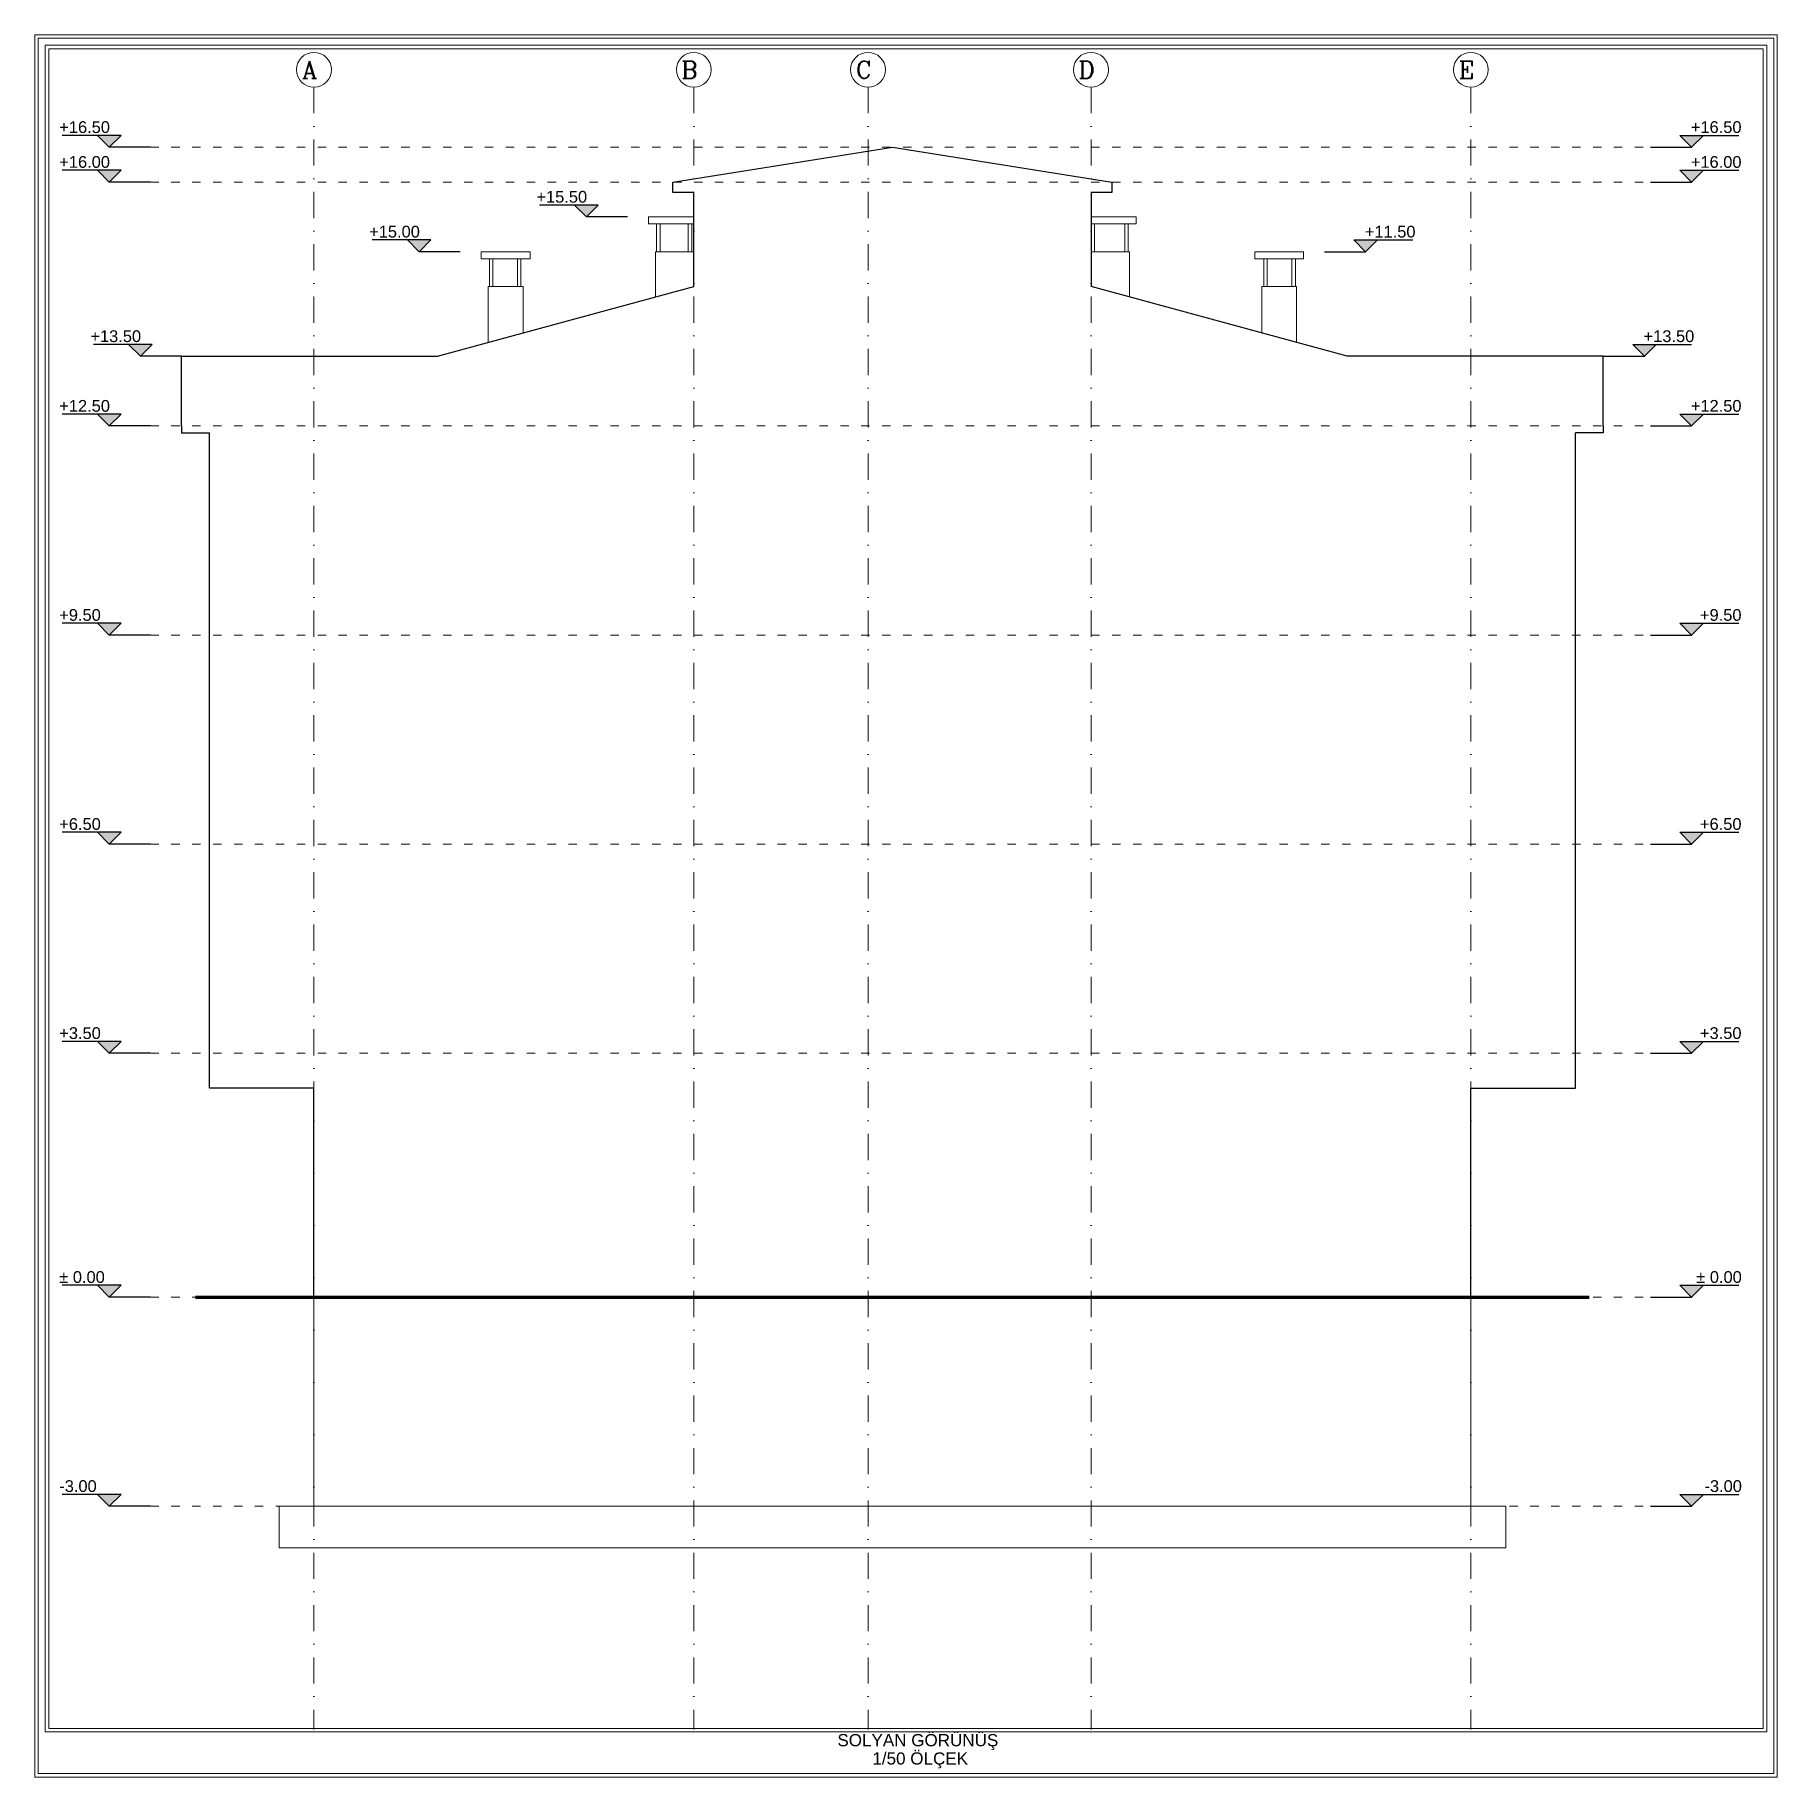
# Model space of a CAD drawing. Header units: millimetres. Extents: x -2145 to 33996, y -835 to 2363.
# Drawn here: x 28346 to 30846, y -835 to 1665 of the extents above; entities that cross this region are included whole.
import ezdxf
from ezdxf.enums import TextEntityAlignment as Align

# ---------------------------------------------------------------- set-up
doc = ezdxf.new("R2010")
doc.units = ezdxf.units.MM
for name, pattern in [('101_TA_921_251_SEC_500&200$0${ Origin Line }', [0]), ('ACAD_ISO03W100', [30, 12, -18]), ('DASHDOT', [1, 0.5, -0.25, 0, -0.25])]:
    doc.linetypes.add(name, pattern=pattern)
for name, color, linetype, lineweight in [('arcCGDM_antet', 85, 'Continuous', 20), ('NET_AKS', 251, 'DASHDOT', 9), ('NET_AKS_YAZI', 31, 'DASHDOT', 9), ('NET_GORUNUS_AKS', 9, 'ACAD_ISO03W100', 9), ('NET_GORUNUS_DOGRAMA', 32, 'Continuous', 5), ('NET_GÖRÜNÜŞ_İNCE', 55, 'Continuous', 9), ('NET_GÖRÜNÜŞ_KALIN', 43, 'Continuous', 30), ('NET_KESİT_KOT', 104, 'Continuous', 25), ('NET_TOPRAK', 27, 'Continuous', 70), ('T-INCE', 254, 'Continuous', 0)]:
    doc.layers.add(name, color=color, linetype=linetype, lineweight=lineweight)
doc.layers.add('text', color=7, linetype='Continuous')
doc.styles.add('A-arial', font='arial.ttf')
doc.styles.get("Standard").update_dxf_attribs({"font": 'arial.ttf'})
doc.styles.add('TAks_2', font='ROMANC', dxfattribs={"height": 5})

msp = doc.modelspace()

# ---------------------------------------------------------------- texts
at = {"layer": 'NET_AKS_YAZI', "linetype": 'Continuous', "style": 'TAks_2'}
for s, p in [('A', (28740.25, 1615.21)), ('B', (29285.25, 1615.21)), ('C', (29535.25, 1615.21)), ('D', (29855.25, 1615.21)), ('E', (30400.25, 1615.21))]:
    msp.add_text(s, height=25, dxfattribs=at).set_placement(p, align=Align.MIDDLE_CENTER)
at = {"layer": 'text', "linetype": 'Continuous', "insert": (29612.97, -772.85), "char_height": 17.5, "width": 396.5028, "attachment_point": 2, "line_spacing_factor": 0.9}
msp.add_mtext('\\A1;SOLYAN GÖRÜNÜŞ\\P 1/50 ÖLÇEK', dxfattribs=at)

# ---------------------------------------------------------------- blocks, each defined once
blk = doc.blocks.new('kot_kesit')
for p, q in [((-87.5, 0), (0, 0)), ((-25, 25), (100, 25)), ((0, 0), (-25, 25)), ((0, 0), (25, 25))]:
    blk.add_line(p, q)
blk.add_solid([(25, 25), (-25, 25), (0, 0)])
at = {"style": 'A-arial'}
blk.add_attdef('KOT', (37.2, 30.1), '', height=25, dxfattribs=at)

# ---------------------------------------------------------------- linework, layer by layer
at = {"layer": 'arcCGDM_antet', "ltscale": 10}
for points in [[(28345.97, 1665.32), (30845.97, 1665.32), (30845.97, -834.68), (28345.97, -834.68)], [(28350.97, 1660.32), (30840.97, 1660.32), (30840.97, -829.68), (28350.97, -829.68)], [(28360.97, 1650.32), (30830.97, 1650.32), (30830.97, -769.68), (28360.97, -769.68)], [(28365.97, 1645.32), (30825.97, 1645.32), (30825.97, -764.68), (28365.97, -764.68)]]:
    msp.add_lwpolyline(points, close=True, dxfattribs=at)
at = {"layer": 'NET_AKS', "ltscale": 75}
for p, q in [((28746.46, 1590.21), (28746.46, -766.24)), ((29291.46, 1590.21), (29291.46, -766.24)), ((29541.46, 1590.21), (29541.46, -766.24)), ((29861.46, 1590.21), (29861.46, -766.24)), ((30406.46, 1590.21), (30406.46, -766.24))]:
    msp.add_line(p, q, dxfattribs=at)
at = {"layer": 'NET_AKS', "linetype": 'Continuous', "ltscale": 100}
for centre in [(28746.46, 1615.21), (29291.46, 1615.21), (29541.46, 1615.21), (29861.46, 1615.21), (30406.46, 1615.21)]:
    msp.add_circle(centre, 25, dxfattribs=at)
at = {"layer": 'NET_GORUNUS_AKS'}
for points in [[(28511.79, 1504.16), (30664.31, 1504.16)], [(28511.79, 1454.16), (30664.31, 1454.16)], [(28511.79, 1104.16), (30664.31, 1104.16)], [(28511.79, 804.16), (30664.31, 804.16)], [(28511.79, 504.16), (30664.31, 504.16)], [(28511.79, 204.16), (30664.31, 204.16)], [(28511.79, -145.84), (30664.31, -145.84)], [(28511.79, -445.84), (30664.31, -445.84)]]:
    msp.add_lwpolyline(points, dxfattribs=at)
at = {"layer": 'NET_GORUNUS_DOGRAMA'}
for p, q in [((29226.46, 1394.16), (29226.46, 1404.16)), ((29226.46, 1404.16), (29291.46, 1404.16)), ((29291.46, 1394.16), (29291.46, 1404.16)), ((29861.46, 1394.16), (29861.46, 1404.16)), ((29926.46, 1404.16), (29861.46, 1404.16)), ((29926.46, 1394.16), (29926.46, 1404.16)), ((29226.46, 1394.16), (29291.46, 1394.16)), ((29238.2, 1354.16), (29238.2, 1394.16)), ((29243.2, 1354.16), (29243.2, 1394.16)), ((29283.51, 1354.16), (29283.51, 1394.16)), ((29288.51, 1354.16), (29288.51, 1394.16)), ((29861.46, 1354.16), (29861.46, 1394.16)), ((29926.46, 1394.16), (29861.46, 1394.16)), ((29866.46, 1354.16), (29866.46, 1394.16)), ((29909.73, 1354.16), (29909.73, 1394.16)), ((29914.73, 1354.16), (29914.73, 1394.16)), ((28986.46, 1354.16), (29056.46, 1354.16)), ((28986.46, 1344.16), (28986.46, 1354.16)), ((29056.46, 1344.16), (29056.46, 1354.16)), ((30166.46, 1354.16), (30096.46, 1354.16)), ((30096.46, 1344.16), (30096.46, 1354.16)), ((30166.46, 1344.16), (30166.46, 1354.16)), ((28986.46, 1344.16), (29056.46, 1344.16)), ((28998.2, 1304.16), (28998.2, 1344.16)), ((29003.2, 1304.16), (29003.2, 1344.16)), ((29038.51, 1304.16), (29038.51, 1344.16)), ((29043.51, 1304.16), (29043.51, 1344.16)), ((30166.46, 1344.16), (30096.46, 1344.16)), ((30109.42, 1304.16), (30109.42, 1344.16)), ((30114.42, 1304.16), (30114.42, 1344.16)), ((30149.73, 1304.16), (30149.73, 1344.16)), ((30154.73, 1304.16), (30154.73, 1344.16))]:
    msp.add_line(p, q, dxfattribs=at)
at = {"layer": 'NET_GÖRÜNÜŞ_İNCE'}
for p, q in [((29236.46, 1354.16), (29291.46, 1354.16)), ((29236.46, 1354.16), (29236.46, 1289.2)), ((29291.46, 1354.16), (29291.46, 1304.16)), ((29916.46, 1354.16), (29861.46, 1354.16)), ((29861.46, 1354.16), (29861.46, 1304.16)), ((29916.46, 1354.16), (29916.46, 1289.2)), ((28996.46, 1223.89), (28996.46, 1304.16)), ((28996.46, 1304.16), (29046.46, 1304.16)), ((29046.46, 1304.16), (29046.46, 1237.5)), ((30156.46, 1304.16), (30106.46, 1304.16)), ((30106.46, 1304.16), (30106.46, 1237.5)), ((30156.46, 1223.89), (30156.46, 1304.16)), ((28746.46, -145.84), (30406.46, -145.84))]:
    msp.add_line(p, q, dxfattribs=at)
at = {"layer": 'NET_GÖRÜNÜŞ_KALIN'}
for p, q in [((28556.46, 1104.16), (28556.46, 1094.46)), ((30596.46, 1104.16), (30596.46, 1094.46)), ((28556.46, 1094.46), (28596.46, 1094.46)), ((28596.46, 154.16), (28596.46, 1094.46)), ((30596.46, 1094.46), (30556.46, 1094.46)), ((30556.46, 154.16), (30556.46, 1094.46)), ((28746.46, 154.16), (28596.46, 154.16)), ((28746.46, -145.84), (28746.46, 154.16)), ((30406.46, -145.84), (30406.46, 154.16)), ((30406.46, 154.16), (30556.46, 154.16))]:
    msp.add_line(p, q, dxfattribs=at)
for points in [[(29291.46, 1304.16), (29291.46, 1439.16), (29261.46, 1439.16), (29261.46, 1454.16), (29576.46, 1504.16), (29891.46, 1454.16), (29891.46, 1439.16), (29861.46, 1439.16), (29861.46, 1304.16)], [(28556.46, 1104.16), (28556.46, 1204.16), (28923.96, 1204.16), (29291.46, 1304.16)], [(30596.46, 1104.16), (30596.46, 1204.16), (30228.96, 1204.16), (29861.46, 1304.16)]]:
    msp.add_lwpolyline(points, dxfattribs=at)
at = {"layer": 'NET_TOPRAK'}
msp.add_line((28576.46, -145.84), (30576.46, -145.84), dxfattribs=at)
at = {"layer": 'T-INCE', "linetype": '101_TA_921_251_SEC_500&200$0${ Origin Line }'}
for points in [[(28746.46, -145.84), (28746.46, -445.84), (30406.46, -445.84), (30406.46, -145.84)], [(28746.46, -445.84), (28696.46, -445.84), (28696.46, -505.84), (30456.46, -505.84), (30456.46, -445.84), (30406.46, -445.84)]]:
    msp.add_lwpolyline(points, dxfattribs=at)

# ---------------------------------------------------------------- block references
at = {"layer": 'NET_KESİT_KOT'}
ref = msp.add_blockref('kot_kesit', (28452.73, 1504.16), dxfattribs=dict(at, xscale=-0.6749999999999999, yscale=0.6749999999999999, zscale=0.6749999999999999))
ref.add_attrib('KOT', '+16.50', (28381, 1524.5), dxfattribs={"layer": '0', "height": 16.875, "style": 'A-arial'})
ref = msp.add_blockref('kot_kesit', (30723.3, 1504.16), dxfattribs=dict(at, xscale=0.6749999999999999, yscale=0.6749999999999999, zscale=0.6749999999999999))
ref.add_attrib('KOT', '+16.50', (30722.08, 1524.5), dxfattribs={"layer": '0', "height": 16.875, "style": 'A-arial'})
ref = msp.add_blockref('kot_kesit', (28452.73, 1454.16), dxfattribs=dict(at, xscale=-0.6749999999999999, yscale=0.6749999999999999, zscale=0.6749999999999999))
ref.add_attrib('KOT', '+16.00', (28381, 1474.5), dxfattribs={"layer": '0', "height": 16.875, "style": 'A-arial'})
ref = msp.add_blockref('kot_kesit', (30723.3, 1454.16), dxfattribs=dict(at, xscale=0.6749999999999999, yscale=0.6749999999999999, zscale=0.6749999999999999))
ref.add_attrib('KOT', '+16.00', (30722.08, 1474.5), dxfattribs={"layer": '0', "height": 16.875, "style": 'A-arial'})
ref = msp.add_blockref('kot_kesit', (29137.4, 1404.16), dxfattribs=dict(at, xscale=-0.6749999999999999, yscale=0.6749999999999999, zscale=0.6749999999999999))
ref.add_attrib('KOT', '+15.50', (29065.67, 1424.5), dxfattribs={"layer": '0', "height": 16.875, "style": 'A-arial'})
ref = msp.add_blockref('kot_kesit', (28897.4, 1354.16), dxfattribs=dict(at, xscale=-0.6749999999999999, yscale=0.6749999999999999, zscale=0.6749999999999999))
ref.add_attrib('KOT', '+15.00', (28825.67, 1374.5), dxfattribs={"layer": '0', "height": 16.875, "style": 'A-arial'})
ref = msp.add_blockref('kot_kesit', (30255.53, 1354.16), dxfattribs=dict(at, xscale=0.6749999999999999, yscale=0.6749999999999999, zscale=0.6749999999999999))
ref.add_attrib('KOT', '+11.50', (30254.31, 1374.5), dxfattribs={"layer": '0', "height": 16.875, "style": 'A-arial'})
ref = msp.add_blockref('kot_kesit', (28497.4, 1204.16), dxfattribs=dict(at, xscale=-0.6749999999999999, yscale=0.6749999999999999, zscale=0.6749999999999999))
ref.add_attrib('KOT', '+13.50', (28425.67, 1224.5), dxfattribs={"layer": '0', "height": 16.875, "style": 'A-arial'})
ref = msp.add_blockref('kot_kesit', (30655.53, 1204.16), dxfattribs=dict(at, xscale=0.6749999999999999, yscale=0.6749999999999999, zscale=0.6749999999999999))
ref.add_attrib('KOT', '+13.50', (30654.31, 1224.5), dxfattribs={"layer": '0', "height": 16.875, "style": 'A-arial'})
ref = msp.add_blockref('kot_kesit', (28452.73, 1104.16), dxfattribs=dict(at, xscale=-0.6749999999999999, yscale=0.6749999999999999, zscale=0.6749999999999999))
ref.add_attrib('KOT', '+12.50', (28381, 1124.5), dxfattribs={"layer": '0', "height": 16.875, "style": 'A-arial'})
ref = msp.add_blockref('kot_kesit', (30723.3, 1104.16), dxfattribs=dict(at, xscale=0.6749999999999999, yscale=0.6749999999999999, zscale=0.6749999999999999))
ref.add_attrib('KOT', '+12.50', (30722.08, 1124.5), dxfattribs={"layer": '0', "height": 16.875, "style": 'A-arial'})
ref = msp.add_blockref('kot_kesit', (28452.73, 804.16), dxfattribs=dict(at, xscale=-0.6749999999999999, yscale=0.6749999999999999, zscale=0.6749999999999999))
ref.add_attrib('KOT', '+9.50', (28381, 824.5), dxfattribs={"layer": '0', "height": 16.875, "style": 'A-arial'})
ref = msp.add_blockref('kot_kesit', (30723.3, 804.16), dxfattribs=dict(at, xscale=0.6749999999999999, yscale=0.6749999999999999, zscale=0.6749999999999999))
ref.add_attrib('KOT', '+9.50', (30735.19, 824.5), dxfattribs={"layer": '0', "height": 16.875, "style": 'A-arial'})
ref = msp.add_blockref('kot_kesit', (28452.73, 504.16), dxfattribs=dict(at, xscale=-0.6749999999999999, yscale=0.6749999999999999, zscale=0.6749999999999999))
ref.add_attrib('KOT', '+6.50', (28381, 524.5), dxfattribs={"layer": '0', "height": 16.875, "style": 'A-arial'})
ref = msp.add_blockref('kot_kesit', (30723.3, 504.16), dxfattribs=dict(at, xscale=0.6749999999999999, yscale=0.6749999999999999, zscale=0.6749999999999999))
ref.add_attrib('KOT', '+6.50', (30735.19, 524.5), dxfattribs={"layer": '0', "height": 16.875, "style": 'A-arial'})
ref = msp.add_blockref('kot_kesit', (28452.73, 204.16), dxfattribs=dict(at, xscale=-0.6749999999999999, yscale=0.6749999999999999, zscale=0.6749999999999999))
ref.add_attrib('KOT', '+3.50', (28381, 224.5), dxfattribs={"layer": '0', "height": 16.875, "style": 'A-arial'})
ref = msp.add_blockref('kot_kesit', (30723.3, 204.16), dxfattribs=dict(at, xscale=0.6749999999999999, yscale=0.6749999999999999, zscale=0.6749999999999999))
ref.add_attrib('KOT', '+3.50', (30735.19, 224.5), dxfattribs={"layer": '0', "height": 16.875, "style": 'A-arial'})
ref = msp.add_blockref('kot_kesit', (28452.73, -145.84), dxfattribs=dict(at, xscale=-0.6749999999999999, yscale=0.6749999999999999, zscale=0.6749999999999999))
ref.add_attrib('KOT', '%%p 0.00', (28381, -125.5), dxfattribs={"layer": '0', "height": 16.875, "style": 'A-arial'})
ref = msp.add_blockref('kot_kesit', (30723.3, -145.84), dxfattribs=dict(at, xscale=0.6749999999999999, yscale=0.6749999999999999, zscale=0.6749999999999999))
ref.add_attrib('KOT', '%%p 0.00', (30729.89, -125.5), dxfattribs={"layer": '0', "height": 16.875, "style": 'A-arial'})
ref = msp.add_blockref('kot_kesit', (28452.73, -445.84), dxfattribs=dict(at, xscale=-0.6749999999999999, yscale=0.6749999999999999, zscale=0.6749999999999999))
ref.add_attrib('KOT', '-3.00', (28381, -425.5), dxfattribs={"layer": '0', "height": 16.875, "style": 'A-arial'})
ref = msp.add_blockref('kot_kesit', (30723.3, -445.84), dxfattribs=dict(at, xscale=0.6749999999999999, yscale=0.6749999999999999, zscale=0.6749999999999999))
ref.add_attrib('KOT', '-3.00', (30741.67, -425.5), dxfattribs={"layer": '0', "height": 16.875, "style": 'A-arial'})

msp.set_redraw_order([(e.dxf.handle, doc.entitydb.next_handle()) for e in msp.query("TEXT MTEXT ATTDEF DIMENSION ARC_DIMENSION")])  # texts and dimensions are drawn at this point

doc.saveas('drawing.dxf')
